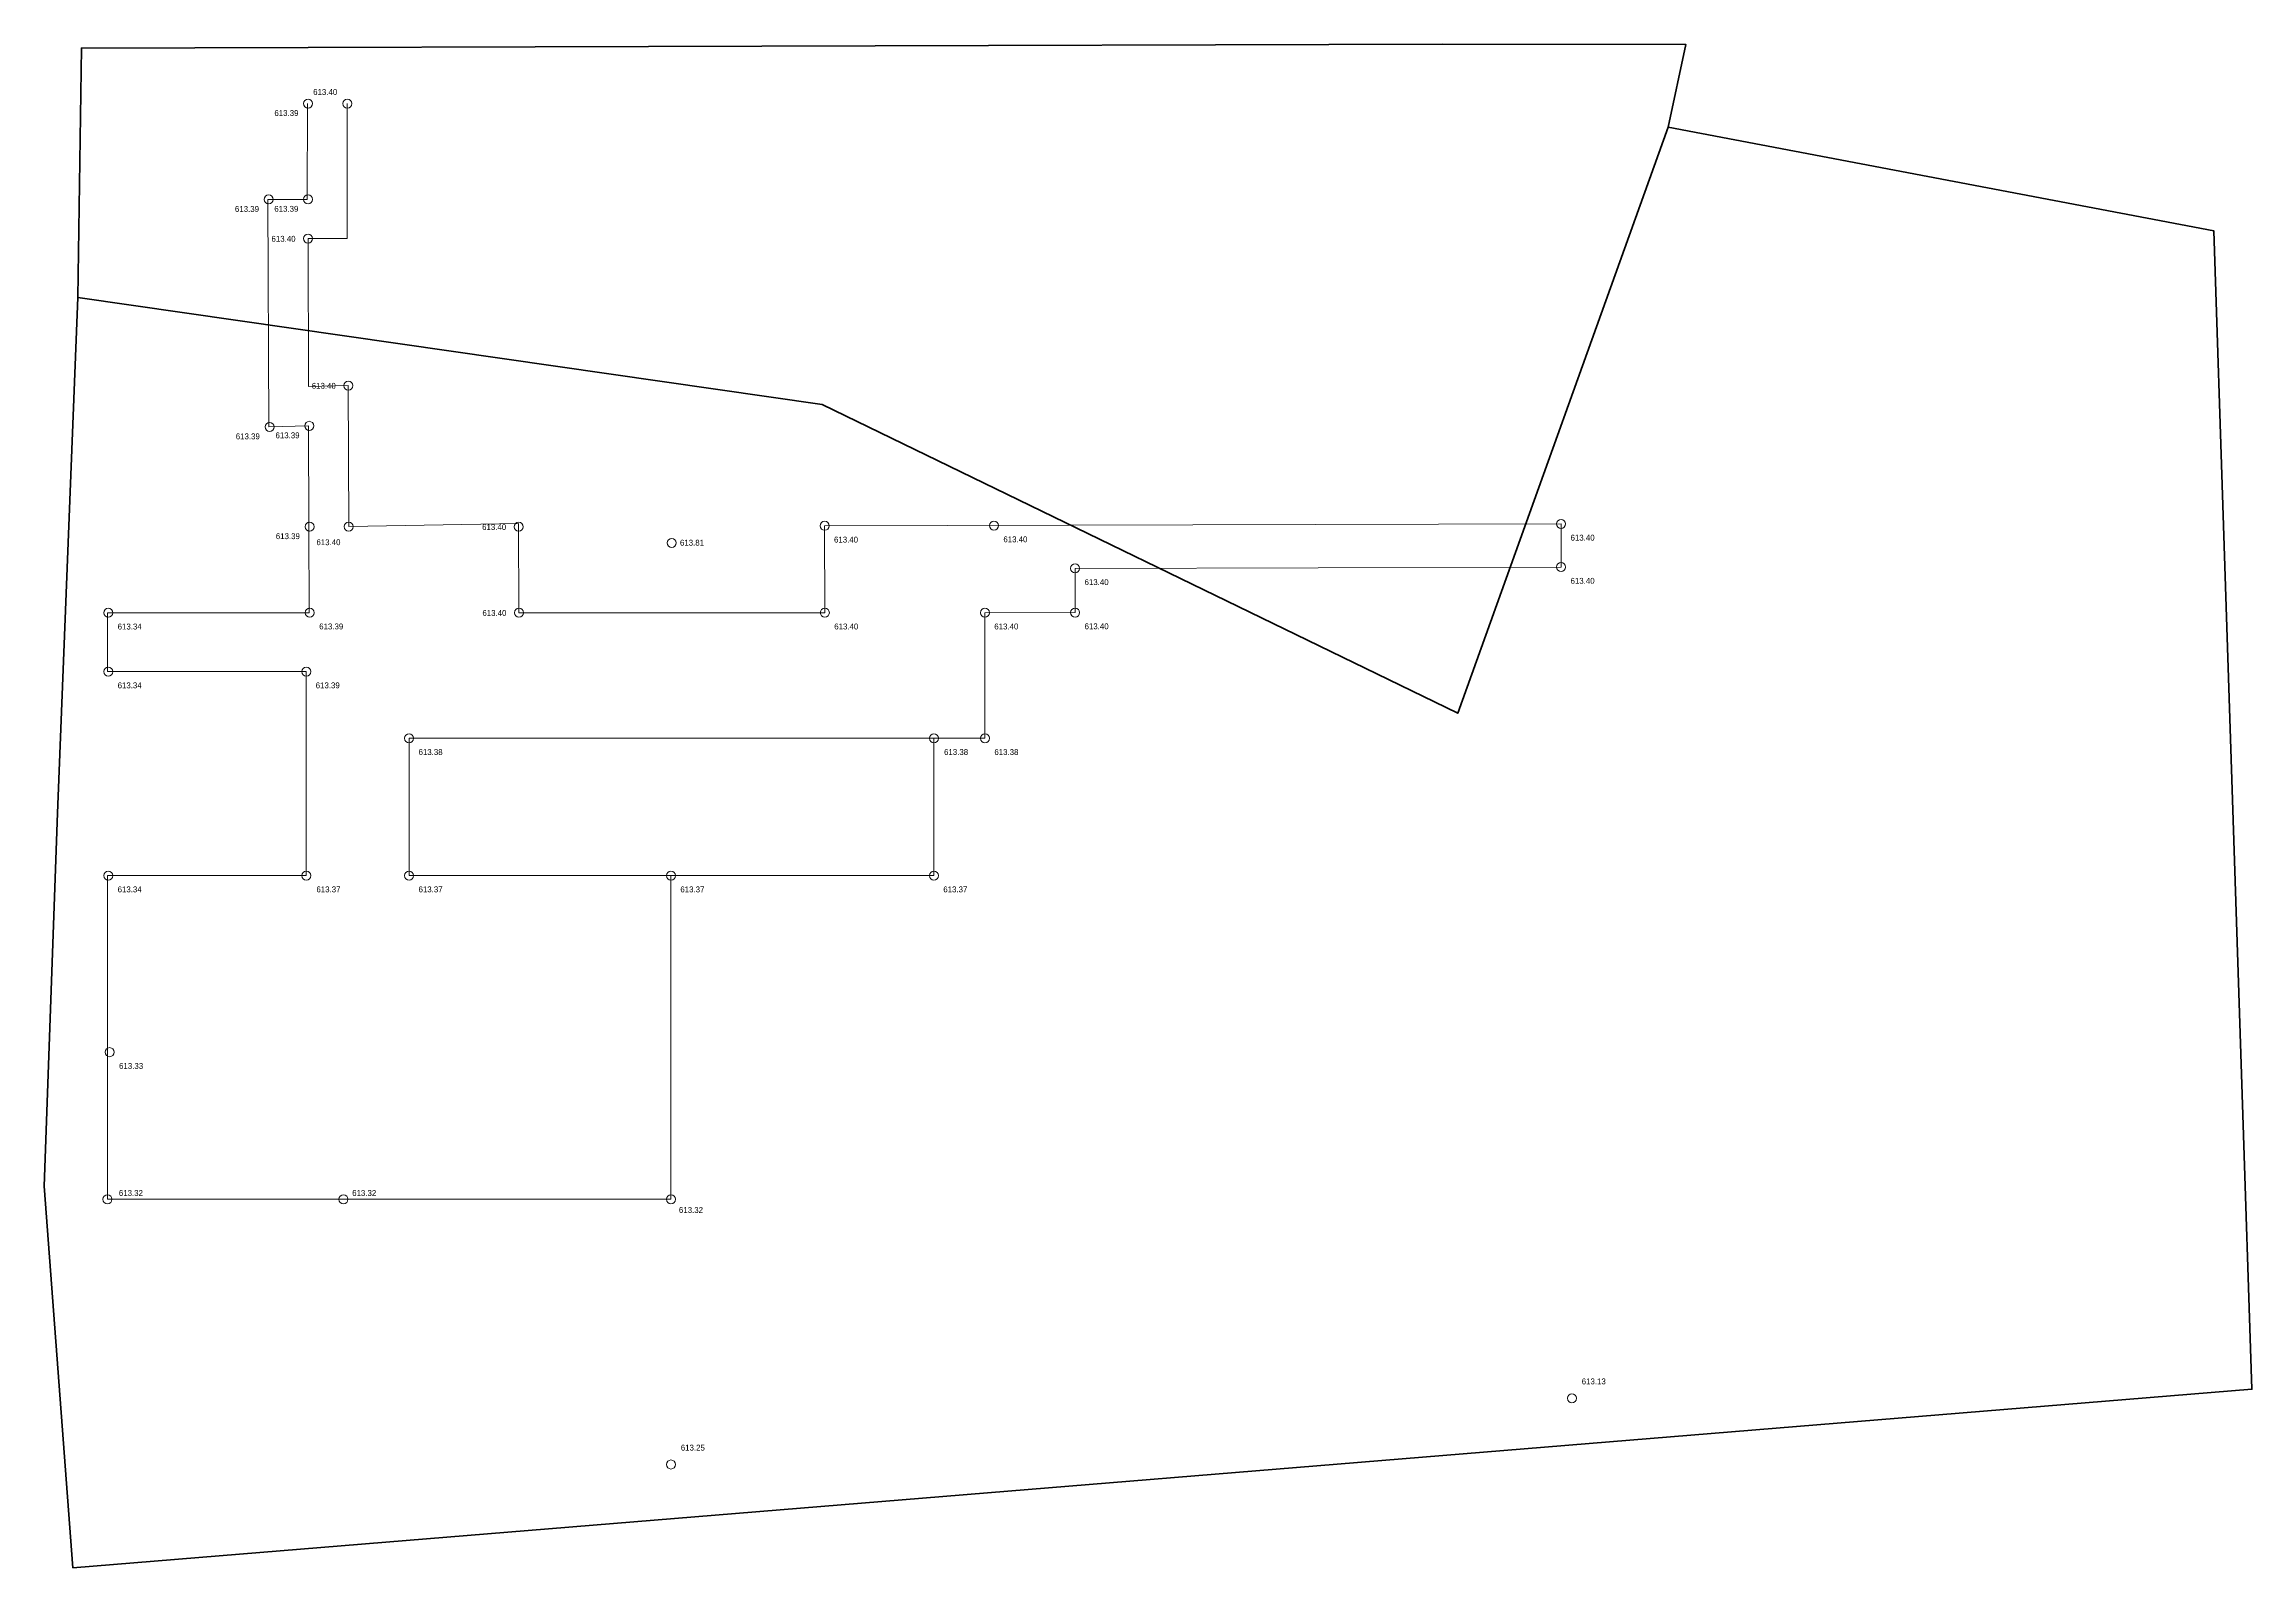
# Model space of a CAD drawing. Header units: millimetres. Extents: x 329027 to 385322, y -316082 to -277249.
import ezdxf

# ---------------------------------------------------------------- set-up
doc = ezdxf.new("R2010")
doc.units = ezdxf.units.MM
doc.header["$MEASUREMENT"] = 0
doc.layers.add('A - Pllaka themel_Pen_No__88', color=7, linetype='Continuous', lineweight=20, true_color=0xfd4435)
for name, color, linetype, lineweight in [('A - Pllaka themel_Pen_No__95', 6, 'Continuous', 13), ('Annotation - Text_Pen_No__1', 7, 'Continuous', 13), ('Drawing & Figure_Pen_No__7', 7, 'Continuous', 35)]:
    doc.layers.add(name, color=color, linetype=linetype, lineweight=lineweight)
doc.styles.add('GENERATED_STYLE_1', font='')
doc.styles.get('GENERATED_STYLE_1').set_extended_font_data('Dubai')

msp = doc.modelspace()

# ---------------------------------------------------------------- linework, layer by layer
at = {"layer": 'A - Pllaka themel_Pen_No__88', "color": 20, "linetype": 'Continuous', "lineweight": 20, "true_color": 0xfd4435}
for centre in [(335758, -278763), (336758, -278764), (334752, -281207), (335757, -281204), (335756, -282204), (336783, -285951), (334774, -287004), (335786, -286977), (335794, -289547), (336794, -289545), (341127, -289550), (345031, -289960), (348928, -289525), (353247, -289518), (367709, -289476), (367709, -290576), (355316, -290609), (330661, -291741), (335800, -291739), (341134, -291740), (348934, -291740), (353015, -291740), (355317, -291735), (330661, -293240), (335711, -293240), (338334, -294940), (351715, -294940), (353017, -294940), (330661, -298440), (335711, -298440), (338334, -298440), (345010, -298440), (351715, -298440), (330697, -302940), (330642, -306690), (336660, -306690), (345010, -306690), (367983, -311761), (345010, -313449)]:
    msp.add_circle(centre, 115, dxfattribs=at)
at = {"layer": 'A - Pllaka themel_Pen_No__95', "color": 6, "linetype": 'Continuous', "lineweight": 13}
for points in [[(367709, -290576), (355316, -290609), (355317, -291735), (353015, -291740), (353017, -294940), (351715, -294940), (338334, -294940), (338334, -298440), (345010, -298440), (345010, -306690), (336660, -306690), (330642, -306690), (330642, -298440), (335711, -298440), (335711, -293240), (330642, -293240), (330642, -291741), (335781, -291739), (335775, -289547), (335767, -286977), (334755, -287004), (334733, -281207), (335737, -281204), (335739, -278763)], [(367709, -290576), (367709, -289476), (348928, -289525), (348934, -291740), (341134, -291740), (341125, -289464), (336794, -289545), (336783, -285951), (335770, -285977), (335756, -282204), (336756, -282200), (336758, -278764)], [(345010, -298440), (351715, -298440), (351715, -294940)]]:
    msp.add_lwpolyline(points, dxfattribs=at)
at = {"layer": 'Drawing & Figure_Pen_No__7', "color": 7, "linetype": 'Continuous', "lineweight": 35, "flags": 128}
for points in [[(348862, -286437), (329884, -283708), (329978, -277351), (364672, -277249), (370892, -277259), (370439, -279365), (365072, -294300)], [(329759, -316082), (329027, -306358), (329369, -296847), (329884, -283708), (348862, -286437), (365072, -294300), (370439, -279365), (384350, -282006), (385322, -311533)]]:
    msp.add_lwpolyline(points, close=True, dxfattribs=at)

# ---------------------------------------------------------------- texts
at = {"layer": 'Annotation - Text_Pen_No__1', "color": 7, "linetype": 'Continuous', "lineweight": 13, "char_height": 150, "attachment_point": 2, "style": 'GENERATED_STYLE_1'}
for s, insert in [('\\A1;{\\pqc;\\fDubai|b0|i0|c0|p34;613.\\fDubai|b0|i0|c0|p34;40}', (336194, -278394)), ('\\A1;{\\pqc;\\fDubai|b0|i0|c0|p34;613.\\fDubai|b0|i0|c0|p34;39}', (335205, -278930)), ('\\A1;{\\pqc;\\fDubai|b0|i0|c0|p34;613.\\fDubai|b0|i0|c0|p34;39}', (334199, -281374)), ('\\A1;{\\pqc;\\fDubai|b0|i0|c0|p34;613.\\fDubai|b0|i0|c0|p34;39}', (335203, -281371)), ('\\A1;{\\pqc;\\fDubai|b0|i0|c0|p34;613.\\fDubai|b0|i0|c0|p34;40}', (335131, -282135)), ('\\A1;{\\pqc;\\fDubai|b0|i0|c0|p34;613.\\fDubai|b0|i0|c0|p34;40}', (336158, -285882)), ('\\A1;{\\pqc;\\fDubai|b0|i0|c0|p34;613.\\fDubai|b0|i0|c0|p34;39}', (334220, -287170)), ('\\A1;{\\pqc;\\fDubai|b0|i0|c0|p34;613.\\fDubai|b0|i0|c0|p34;39}', (335233, -287144)), ('\\A1;{\\pqc;\\fDubai|b0|i0|c0|p34;613.\\fDubai|b0|i0|c0|p34;39}', (335241, -289714)), ('\\A1;{\\pqc;\\fDubai|b0|i0|c0|p34;613.\\fDubai|b0|i0|c0|p34;40}', (336277, -289868)), ('\\A1;{\\pqc;\\fDubai|b0|i0|c0|p34;613.\\fDubai|b0|i0|c0|p34;40}', (340502, -289481)), ('\\A1;{\\pqc;\\fDubai|b0|i0|c0|p34;613.81}', (345547, -289880)), ('\\A1;{\\pqc;\\fDubai|b0|i0|c0|p34;613.\\fDubai|b0|i0|c0|p34;40}', (349475, -289801)), ('\\A1;{\\pqc;\\fDubai|b0|i0|c0|p34;613.\\fDubai|b0|i0|c0|p34;40}', (353794, -289794)), ('\\A1;{\\pqc;\\fDubai|b0|i0|c0|p34;613.\\fDubai|b0|i0|c0|p34;40}', (368256, -289752)), ('\\A1;{\\pqc;\\fDubai|b0|i0|c0|p34;613.\\fDubai|b0|i0|c0|p34;40}', (355863, -290885)), ('\\A1;{\\pqc;\\fDubai|b0|i0|c0|p34;613.\\fDubai|b0|i0|c0|p34;40}', (368256, -290852)), ('\\A1;{\\pqc;\\fDubai|b0|i0|c0|p34;613.3\\fDubai|b0|i0|c0|p34;4}', (331208, -292017)), ('\\A1;{\\pqc;\\fDubai|b0|i0|c0|p34;613.3\\fDubai|b0|i0|c0|p34;9}', (336347, -292015)), ('\\A1;{\\pqc;\\fDubai|b0|i0|c0|p34;613.\\fDubai|b0|i0|c0|p34;40}', (340509, -291671)), ('\\A1;{\\pqc;\\fDubai|b0|i0|c0|p34;613.\\fDubai|b0|i0|c0|p34;40}', (349481, -292016)), ('\\A1;{\\pqc;\\fDubai|b0|i0|c0|p34;613.\\fDubai|b0|i0|c0|p34;40}', (353562, -292016)), ('\\A1;{\\pqc;\\fDubai|b0|i0|c0|p34;613.\\fDubai|b0|i0|c0|p34;40}', (355864, -292011)), ('\\A1;{\\pqc;\\fDubai|b0|i0|c0|p34;613.3\\fDubai|b0|i0|c0|p34;4}', (331208, -293516)), ('\\A1;{\\pqc;\\fDubai|b0|i0|c0|p34;613.3\\fDubai|b0|i0|c0|p34;9}', (336258, -293516)), ('\\A1;{\\pqc;\\fDubai|b0|i0|c0|p34;613.\\fDubai|b0|i0|c0|p34;38}', (338881, -295216)), ('\\A1;{\\pqc;\\fDubai|b0|i0|c0|p34;613.\\fDubai|b0|i0|c0|p34;38}', (352281, -295216)), ('\\A1;{\\pqc;\\fDubai|b0|i0|c0|p34;613.\\fDubai|b0|i0|c0|p34;38}', (353564, -295216)), ('\\A1;{\\pqc;\\fDubai|b0|i0|c0|p34;613.3\\fDubai|b0|i0|c0|p34;4}', (331208, -298716)), ('\\A1;{\\pqc;\\fDubai|b0|i0|c0|p34;613.3\\fDubai|b0|i0|c0|p34;7}', (336277, -298716)), ('\\A1;{\\pqc;\\fDubai|b0|i0|c0|p34;613.3\\fDubai|b0|i0|c0|p34;7}', (338881, -298716)), ('\\A1;{\\pqc;\\fDubai|b0|i0|c0|p34;613.3\\fDubai|b0|i0|c0|p34;7}', (345557, -298716)), ('\\A1;{\\pqc;\\fDubai|b0|i0|c0|p34;613.3\\fDubai|b0|i0|c0|p34;7}', (352262, -298716)), ('\\A1;{\\pqc;\\fDubai|b0|i0|c0|p34;613.3\\fDubai|b0|i0|c0|p34;3}', (331244, -303216)), ('\\A1;{\\pqc;\\fDubai|b0|i0|c0|p34;613.\\fDubai|b0|i0|c0|p34;32}', (331240, -306454)), ('\\A1;{\\pqc;\\fDubai|b0|i0|c0|p34;613.\\fDubai|b0|i0|c0|p34;32}', (337189, -306454)), ('\\A1;{\\pqc;\\fDubai|b0|i0|c0|p34;613.\\fDubai|b0|i0|c0|p34;32}', (345521, -306887)), ('\\A1;{\\pqc;\\fDubai|b0|i0|c0|p34;613.\\fDubai|b0|i0|c0|p34;13}', (368541, -311256)), ('\\A1;{\\pqc;\\fDubai|b0|i0|c0|p34;613.\\fDubai|b0|i0|c0|p34;25}', (345568, -312944))]:
    msp.add_mtext(s, dxfattribs=dict(at, insert=insert))

doc.saveas('drawing.dxf')
